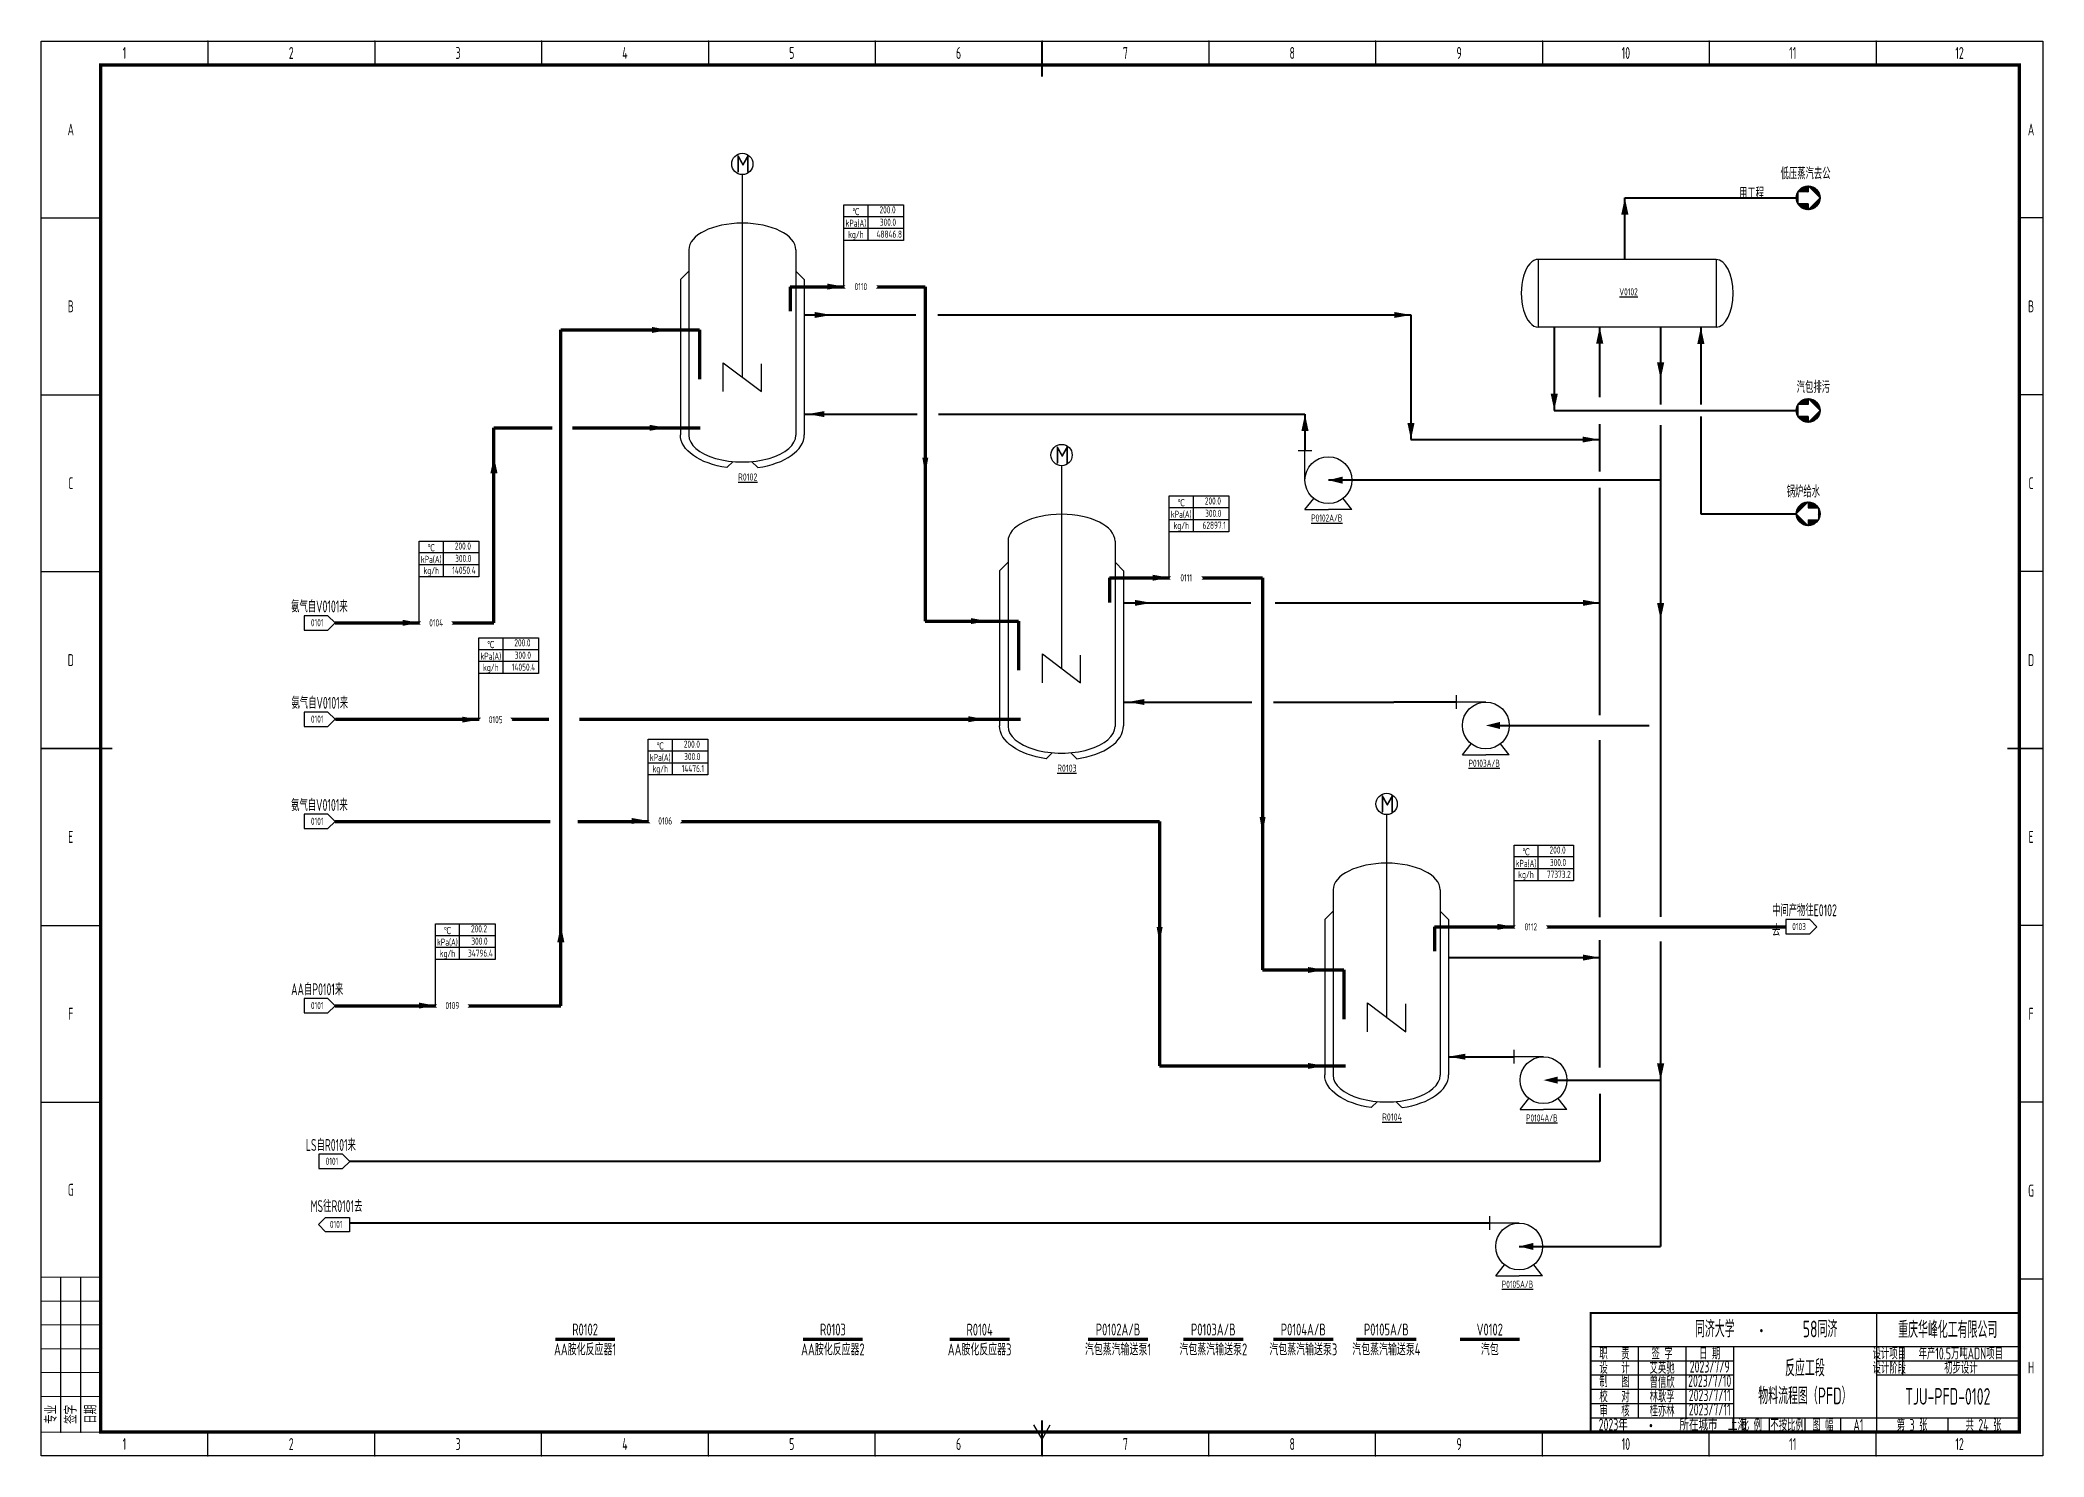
# Model space of a CAD drawing. Header units: millimetres. Extents: x 442 to 10185, y 1370 to 5122.
# Drawn here: x 2052 to 2894, y 3772 to 4367 of the extents above; entities that cross this region are included whole.
import ezdxf

# ---------------------------------------------------------------- set-up
doc = ezdxf.new("R2010")
doc.units = ezdxf.units.MM
doc.set_wipeout_variables(frame=1)
for name, color, linetype, lineweight in [('01-主物流线-粗实线', 132, 'Continuous', 80), ('01-文本 @ 1', 7, 'Continuous', 25), ('02-次要物流线-中粗线', 30, 'Continuous', 40), ('03-主物流线', 132, 'Continuous', 80), ('03-设备外轮廓线-细实线', 7, 'Continuous', 25), ('04-设备内部件-细实线', 181, 'Continuous', 25), ('05-图框与标题栏', 7, 'Continuous', 25), ('06-箭头', 7, 'Continuous', 25), ('07-箭头', 7, 'Continuous', 25), ('08-进出物流标志', 7, 'Continuous', 25), ('09-文本', 7, 'Continuous', 25), ('10-流股代号', 21, 'Continuous', 25), ('12-设备位号线', 7, 'Continuous', 80), ('15-物流表及物流信息标识', 7, 'Continuous', 25), ('17-文字（修改）', 7, 'Continuous', 15)]:
    doc.layers.add(name, color=color, linetype=linetype, lineweight=lineweight)
doc.layers.add('TITLE', color=7, linetype='Continuous')
doc.styles.add('3-gbcbig', font='gbenor.shx', dxfattribs={"width": 0.7, "height": 3, "bigfont": 'gbcbig.shx'})
doc.styles.add('5-gbcbig', font='gbenor.shx', dxfattribs={"width": 0.7, "height": 5, "bigfont": 'gbcbig.shx'})
doc.styles.add('5号字', font='gbenor.shx', dxfattribs={"height": 5, "bigfont": 'gbcbig.shx'})
doc.styles.add('7-gbcbig', font='gbenor.shx', dxfattribs={"width": 0.7, "height": 7, "bigfont": 'gbcbig.shx'})
doc.styles.add('EQ55', font='gbenor.shx', dxfattribs={"width": 0.75, "height": 5, "bigfont": 'gbcbig.shx'})
doc.styles.get("Standard").update_dxf_attribs({"font": 'arial.ttf'})
doc.styles.add('工程字', font='gbenor.shx', dxfattribs={"bigfont": 'gbcbig.shx'})

msp = doc.modelspace()

# ---------------------------------------------------------------- texts
at = {"style": '5号字'}
for p in [(2344.42, 4311.11), (2478.52, 4188.87), (2615.09, 4042.41)]:
    msp.add_text('M', height=7.29, dxfattribs=at).set_placement(p)
at = {"insert": (2719.44, 4261.04), "char_height": 3, "attachment_point": 5, "style": '3-gbcbig'}
msp.add_mtext_dynamic_manual_height_columns('{\\LV0102}', width=12.7249, gutter_width=35, heights=[12.14], dxfattribs=at)
at = {"layer": '01-文本 @ 1', "char_height": 3, "attachment_point": 5, "style": 'EQ55'}
for s, insert in [('{\\LR0102}', (2349.41, 4183.32)), ('{\\LR0103}', (2483.51, 4061.09)), ('{\\LR0104}', (2620.08, 3914.63))]:
    msp.add_mtext_dynamic_manual_height_columns(s, width=28.0799, gutter_width=25, heights=[2.5], dxfattribs=dict(at, insert=insert))
at = {"layer": '05-图框与标题栏', "attachment_point": 5}
for s, width, gutter_width, heights, insert, char_height, style in [('1', 70.0833, 25, [0], (2087.58, 4361.34), 5, '5-gbcbig'), ('2', 70.0833, 12.5, [0], (2157.66, 4361.34), 5, '5-gbcbig'), ('3', 70.0833, 25, [0], (2227.75, 4361.34), 5, '5-gbcbig'), ('4', 70.0833, 25, [0], (2297.83, 4361.34), 5, '5-gbcbig'), ('5', 70.0833, 25, [0], (2367.91, 4361.34), 5, '5-gbcbig'), ('6', 70.0833, 25, [0], (2438, 4361.34), 5, '5-gbcbig'), ('7', 70.0833, 25, [0], (2508.08, 4361.34), 5, '5-gbcbig'), ('8', 70.0833, 25, [0], (2578.16, 4361.34), 5, '5-gbcbig'), ('9', 70.0833, 25, [0], (2648.25, 4361.34), 5, '5-gbcbig'), ('10', 70.0833, 25, [0], (2718.33, 4361.34), 5, '5-gbcbig'), ('11', 70.0833, 25, [0], (2788.41, 4361.34), 5, '5-gbcbig'), ('12', 70.0833, 25, [0], (2858.5, 4361.34), 5, '5-gbcbig'), ('A', 25, 25, [0], (2065.04, 4329.22), 5, '5-gbcbig'), ('A', 10, 25, [0], (2888.54, 4329.22), 5, '5-gbcbig'), ('B', 25, 25, [0], (2065.04, 4254.97), 5, '5-gbcbig'), ('B', 10, 25, [0], (2888.54, 4254.97), 5, '5-gbcbig'), ('C', 25, 25, [0], (2065.04, 4180.72), 5, '5-gbcbig'), ('C', 10, 25, [0], (2888.54, 4180.72), 5, '5-gbcbig'), ('D', 25, 25, [0], (2065.04, 4106.47), 5, '5-gbcbig'), ('D', 10, 25, [0], (2888.54, 4106.47), 5, '5-gbcbig'), ('E', 25, 25, [0], (2065.04, 4032.22), 5, '5-gbcbig'), ('E', 10, 25, [0], (2888.54, 4032.22), 5, '5-gbcbig'), ('F', 25, 25, [0], (2065.04, 3957.97), 5, '5-gbcbig'), ('F', 10, 25, [0], (2888.54, 3957.97), 5, '5-gbcbig'), ('G', 25, 25, [0], (2065.04, 3884.09), 5, '5-gbcbig'), ('G', 10, 25, [0], (2888.54, 3883.72), 5, '5-gbcbig'), ('重庆华峰化工有限公司', 60, 25, [0], (2853.54, 3825.34), 7, '7-gbcbig'), ('职   责', 20, 25, [0], (2713.54, 3815.34), 5, '5-gbcbig'), ('签 字', 20, 25, [0], (2733.54, 3815.34), 5, '5-gbcbig'), ('日 期', 20, 25, [0], (2753.54, 3815.34), 5, '5-gbcbig'), ('设计项目', 15, 25, [0], (2828.98, 3815.34), 5, '5-gbcbig'), ('制   图', 20, 25, [0], (2713.54, 3803.71), 5, '5-gbcbig'), ('设   计', 20, 25, [0], (2713.54, 3809.34), 5, '5-gbcbig'), ('艾英驰', 20, 25, [0], (2733.54, 3809.34), 5, '5-gbcbig'), ('曾信欣', 20, 25, [0], (2733.54, 3803.34), 5, '5-gbcbig'), ('2023/7/10', 20, 25, [0], (2753.54, 3803.84), 5, '5-gbcbig'), ('2023/7/9', 20, 25, [0], (2753.54, 3809.84), 5, '5-gbcbig'), ('设计阶段', 15, 25, [0], (2828.98, 3809.34), 5, '5-gbcbig'), ('H', 10, 25, [0], (2888.54, 3809.47), 5, '5-gbcbig'), ('校   对', 20, 25, [0], (2713.54, 3797.34), 5, '5-gbcbig'), ('林耿孚', 20, 25, [0], (2733.54, 3797.34), 5, '5-gbcbig'), ('2023/7/11', 20, 25, [0], (2753.54, 3797.84), 5, '5-gbcbig'), ('TJU-PFD-0102', 60, 25, [12.52], (2853.54, 3797.34), 7, '7-gbcbig'), ('审   核', 20, 25, [0], (2713.54, 3791.34), 5, '5-gbcbig'), ('桂亦林', 20, 25, [0], (2733.54, 3791.34), 5, '5-gbcbig'), ('2023/7/11', 20, 25, [0], (2753.54, 3791.84), 5, '5-gbcbig'), ('比 例', 15, 25, [0], (2771.04, 3785.34), 5, '5-gbcbig'), ('不按比例', 15, 25, [0], (2786.04, 3785.34), 5, '5-gbcbig'), ('图 幅', 15, 25, [0], (2801.04, 3785.34), 5, '5-gbcbig'), ('第 3 张', 30, 25, [0], (2838.54, 3785.34), 5, '5-gbcbig'), ('共 24 张', 30, 25, [0], (2868.54, 3785.34), 5, '5-gbcbig'), ('1', 70.0833, 25, [0], (2087.58, 3777.34), 5, '5-gbcbig'), ('2', 70.0833, 25, [0], (2157.66, 3777.34), 5, '5-gbcbig'), ('3', 70.0833, 25, [0], (2227.75, 3777.34), 5, '5-gbcbig'), ('4', 70.0833, 25, [0], (2297.83, 3777.34), 5, '5-gbcbig'), ('5', 70.0833, 25, [0], (2367.91, 3777.34), 5, '5-gbcbig'), ('6', 70.0833, 25, [0], (2438, 3777.34), 5, '5-gbcbig'), ('7', 70.0833, 25, [0], (2508.08, 3777.34), 5, '5-gbcbig'), ('8', 70.0833, 25, [0], (2578.16, 3777.34), 5, '5-gbcbig'), ('9', 70.0833, 25, [0], (2648.25, 3777.34), 5, '5-gbcbig'), ('10', 70.0833, 25, [0], (2718.33, 3777.34), 5, '5-gbcbig'), ('11', 70.0833, 25, [0], (2788.41, 3777.34), 5, '5-gbcbig'), ('A1', 14.9167, 25, [0], (2816, 3785.34), 5, '5-gbcbig'), ('12', 70.0833, 25, [0], (2858.5, 3777.34), 5, '5-gbcbig')]:
    msp.add_mtext_dynamic_manual_height_columns(s, width=width, gutter_width=gutter_width, heights=heights, dxfattribs=dict(at, insert=insert, char_height=char_height, style=style))
at = {"layer": '05-图框与标题栏'}
for s, insert, char_height, width, attachment_point, style in [('\\pi5.78018;同济大学             ', (2741.57, 3825.62), 7, 32.2593, 4, '7-gbcbig'), ('58同济          ', (2799.91, 3825.62), 7, 32.2593, 5, '7-gbcbig'), (' 2023{\\W0.8;年          所在城市  上海}', (2705.01, 3785.5), 5, 67.5295, 4, '5-gbcbig'), ('{\\fFangSong|b0|i0|c134|p49;\\W0.8;·}', (2726.11, 3787.48), 5, 18.9039, 1, '5-gbcbig')]:
    msp.add_mtext(s, dxfattribs=dict(at, insert=insert, char_height=char_height, width=width, attachment_point=attachment_point, style=style))
at = {"layer": '05-图框与标题栏', "insert": (2772.53, 3827.35), "char_height": 5, "width": 31.5065, "attachment_point": 1}
msp.add_mtext('{\\fFangSong|b0|i0|c134|p49;\\W0.8;·}', dxfattribs=at)
at = {"layer": '05-图框与标题栏', "char_height": 5, "attachment_point": 5, "rotation": 90, "style": '工程字'}
for s, insert in [('专业', (2056.7, 3789.84)), ('签字', (2065.04, 3789.84)), ('日期', (2073.37, 3789.84))]:
    msp.add_mtext_dynamic_manual_height_columns(s, width=8.3333, gutter_width=25, heights=[0], dxfattribs=dict(at, insert=insert))
at = {"layer": '09-文本'}
for s, width, gutter_width, heights, insert, char_height, attachment_point, style in [('\\pi17.45588;低压蒸汽去公用工程', 40, 12.5, [0], (2765.84, 4313.29), 5, 1, '5-gbcbig'), ('汽包排污', 40, 12.5, [0], (2790.1, 4223.6), 5, 1, '5-gbcbig'), ('锅炉给水', 40, 12.5, [0], (2799.88, 4179.73), 5, 3, '5-gbcbig'), ('{\\LP0102A/B}', 20, 12.5, [0], (2592.69, 4166.1), 3, 5, '3-gbcbig'), ('\\pi34.37595;氨气自V0101来', 56.5083, 35, [11.23], (2123.23, 4131.5), 5, 1, '5-gbcbig'), ('0101', 40, 12.5, [0], (2168.56, 4122.15), 3, 5, '3-gbcbig'), ('\\pi34.37595;氨气自V0101来', 56.5083, 35, [11.23], (2123.39, 4091.04), 5, 1, '5-gbcbig'), ('0101', 40, 12.5, [0], (2168.56, 4081.69), 3, 5, '3-gbcbig'), ('{\\LP0103A/B}', 20, 12.5, [0], (2658.81, 4063.13), 3, 5, '3-gbcbig'), ('\\pi34.37595;氨气自V0101来', 56.5083, 35, [11.23], (2123.23, 4048.13), 5, 1, '5-gbcbig'), ('0101', 40, 12.5, [0], (2168.56, 4038.77), 3, 5, '3-gbcbig'), ('中间产物往E0102去', 27.3168, 35, [11.23], (2779.72, 4003.93), 5, 1, '5-gbcbig'), ('0103', 40, 12.5, [0], (2791.07, 3994.58), 3, 5, '3-gbcbig'), ('\\pi34.37595;AA自P0101来', 56.5083, 35, [11.23], (2123.23, 3970.77), 5, 1, '5-gbcbig'), ('0101', 40, 12.5, [0], (2168.56, 3961.41), 3, 5, '3-gbcbig'), ('{\\LP0104A/B}', 20, 12.5, [0], (2683.02, 3914.22), 3, 5, '3-gbcbig'), ('\\pi34.37595;LS自R0101来', 56.5083, 35, [11.23], (2129.41, 3905.39), 5, 1, '5-gbcbig'), ('0101', 40, 12.5, [0], (2174.75, 3896.04), 3, 5, '3-gbcbig'), ('MS往R0101去', 40, 12.5, [0], (2165.76, 3877.24), 5, 4, '5-gbcbig'), ('0101', 40, 12.5, [0], (2176.53, 3869.55), 3, 5, '3-gbcbig'), ('{\\LP0105A/B}', 20, 12.5, [0], (2672.8, 3844.4), 3, 5, '3-gbcbig'), ('{\\W0.75;R0102}\\P{\\A1;\\W0.75;AA胺化反应器1}', 59.0038, 12.5, [0], (2281.1, 3821.22), 5, 5, '5-gbcbig'), ('{\\W0.75;R0103}\\P{\\A1;\\W0.75;AA胺化反应器2}', 59.0038, 12.5, [0], (2385.2, 3821.22), 5, 5, '5-gbcbig'), ('{\\W0.75;R0104}\\P{\\A1;\\W0.75;AA胺化反应器3}', 59.0038, 12.5, [0], (2446.83, 3821.18), 5, 5, '5-gbcbig'), ('{\\W0.75;P0102A/B}\\P{\\A1;\\W0.75;汽包蒸汽输送泵1}', 59.0038, 12.5, [0], (2504.99, 3821.22), 5, 5, '5-gbcbig'), ('{\\W0.75;P0103A/B}\\P{\\A1;\\W0.75;汽包蒸汽输送泵2}', 59.0038, 12.5, [0], (2545.01, 3821.22), 5, 5, '5-gbcbig'), ('{\\W0.75;P0104A/B}\\P{\\A1;\\W0.75;汽包蒸汽输送泵3}', 59.0038, 12.5, [0], (2582.82, 3821.22), 5, 5, '5-gbcbig'), ('{\\W0.75;P0105A/B}\\P{\\A1;\\W0.75;汽包蒸汽输送泵4}', 59.0038, 12.5, [0], (2617.7, 3821.22), 5, 5, '5-gbcbig'), ('{\\W0.75;V0102}\\P{\\A1;\\W0.75;汽包}', 59.0038, 12.5, [0], (2661.14, 3821.23), 5, 5, '5-gbcbig'), ('反应工段\\P物料流程图（PFD）', 60, 12.5, [0], (2793.54, 3803.34), 7, 5, '7-gbcbig'), ('年产10.5万吨ADN项目', 49.0599, 35, [0], (2859.01, 3815.34), 5, 5, '5-gbcbig'), ('初步设计', 48.9999, 12.5, [0], (2859.04, 3809.34), 5, 5, '5-gbcbig')]:
    msp.add_mtext_dynamic_manual_height_columns(s, width=width, gutter_width=gutter_width, heights=heights, dxfattribs=dict(at, insert=insert, char_height=char_height, attachment_point=attachment_point, style=style))
at = {"layer": '15-物流表及物流信息标识', "char_height": 3, "style": '3-gbcbig'}
for s, width, insert, attachment_point in [('℃', 10, (2394.86, 4294.73), 5), ('kPa(A)', 10, (2394.86, 4289.73), 5), ('kg/h', 10, (2394.86, 4284.73), 5), ('\\pi3.65;48846.8', 15, (2399.86, 4286.78), 1), ('kPa(A)', 10, (2531.53, 4167.51), 5), ('℃', 10, (2531.53, 4172.51), 5), ('kg/h', 10, (2531.53, 4162.51), 5), ('\\pi3.94458;62897.1', 15, (2536.53, 4164.56), 1), ('kPa(A)', 10, (2216.46, 4148.59), 5), ('℃', 10, (2216.46, 4153.59), 5), ('kg/h', 10, (2216.46, 4143.59), 5), ('\\pi3.825;14050.4', 15, (2221.46, 4145.64), 1), ('kPa(A)', 10, (2241.48, 4107.95), 5), ('℃', 10, (2241.48, 4112.95), 5), ('kg/h', 10, (2241.48, 4102.95), 5), ('\\pi3.825;14050.4', 15, (2246.48, 4105.01), 1), ('kPa(A)', 10, (2312.66, 4065.4), 5), ('℃', 10, (2312.66, 4070.4), 5), ('kg/h', 10, (2312.66, 4060.4), 5), ('\\pi4;14476.1', 15, (2317.66, 4062.45), 1), ('℃', 10, (2676.35, 4025.96), 5), ('kPa(A)', 10, (2676.35, 4020.96), 5), ('kg/h', 10, (2676.35, 4015.96), 5), ('\\pi3.77245;77373.2', 15, (2681.35, 4018.01), 1), ('℃', 10, (2223.26, 3992.89), 5), ('kPa(A)', 10, (2223.26, 3987.89), 5), ('kg/h', 10, (2223.26, 3982.89), 5), ('\\pi3.64694;34796.4', 15, (2228.26, 3984.94), 1)]:
    msp.add_mtext_dynamic_manual_height_columns(s, width=width, gutter_width=25, heights=[0], dxfattribs=dict(at, insert=insert, attachment_point=attachment_point))
at = {"layer": '17-文字（修改）', "char_height": 3, "attachment_point": 1, "style": '3-gbcbig'}
for s, insert in [('200.0', (2404.77, 4296.98)), ('\\pi5.04931;300.0', (2399.86, 4291.78)), ('200.0', (2541.44, 4174.76)), ('\\pi5.04931;300.0', (2536.53, 4169.56)), ('200.0', (2226.37, 4155.84)), ('\\pi5.04931;300.0', (2221.46, 4150.64)), ('200.0', (2251.38, 4115.21)), ('\\pi5.04931;300.0', (2246.48, 4110.01)), ('200.0', (2322.57, 4072.65)), ('\\pi5.04931;300.0', (2317.66, 4067.45)), ('200.0', (2686.25, 4028.22)), ('\\pi5.04931;300.0', (2681.35, 4023.01)), ('200.2', (2233.17, 3995.14)), ('\\pi5.04931;300.0', (2228.26, 3989.94))]:
    msp.add_mtext_dynamic_manual_height_columns(s, width=15, gutter_width=25, heights=[0], dxfattribs=dict(at, insert=insert))

# ---------------------------------------------------------------- blocks, each defined once
blk = doc.blocks.new('箭头')
at = {"layer": '07-箭头'}
blk.add_lwpolyline([(0, 0, 0, 2.5, 0), (-7, 0, 2.5, 2.5, 0)], format="xyseb", dxfattribs=at)
blk = doc.blocks.new('Grail-箭头右')
at = {"layer": '06-箭头'}
blk.add_lwpolyline([(0, 0, 0, 3, 0), (-6, 0, 3, 3, 0)], format="xyseb", dxfattribs=at)

# ---------------------------------------------------------------- hatches: boundary and pattern name
at = {"layer": '08-进出物流标志'}
h = msp.add_hatch(dxfattribs=at)
h.set_pattern_fill('ANSI31', color=256, scale=0.1)
h.set_pattern_definition([(45, (184.17034, 1541.53445), (-0.224506403, 0.224506403), [])])
h.paths.add_polyline_path([(2794.88, 4303.02), (2794.88, 4305.52, 0.267949), (2790.55, 4303.02)])
h.paths.add_polyline_path([(2789.88, 4300.52, 0.131652), (2790.55, 4298.02), (2790.55, 4300.52), (2790.55, 4303.02, 0.131652)])
h.paths.add_polyline_path([(2794.88, 4295.52), (2794.88, 4298.02), (2790.55, 4298.02, 0.267949)])
h.paths.add_polyline_path([(2799.88, 4300.52), (2794.88, 4295.52, 0.414214)])
h.paths.add_polyline_path([(2799.88, 4300.52, 0.414214), (2794.88, 4305.52)])
h = msp.add_hatch(dxfattribs=at)
h.set_pattern_fill('ANSI31', color=256, scale=0.1)
h.set_pattern_definition([(45, (184.17034, 1452.28357), (-0.224506403, 0.224506403), [])])
h.paths.add_polyline_path([(2794.88, 4213.77), (2794.88, 4216.27, 0.267949), (2790.55, 4213.77)])
h.paths.add_polyline_path([(2789.88, 4211.27, 0.131652), (2790.55, 4208.77), (2790.55, 4211.27), (2790.55, 4213.77, 0.131652)])
h.paths.add_polyline_path([(2794.88, 4206.27), (2794.88, 4208.77), (2790.55, 4208.77, 0.267949)])
h.paths.add_polyline_path([(2799.88, 4211.27), (2794.88, 4206.27, 0.414214)])
h.paths.add_polyline_path([(2799.88, 4211.27, 0.414214), (2794.88, 4216.27)])
h = msp.add_hatch(dxfattribs=at)
h.set_pattern_fill('ANSI31', color=256, scale=0.1)
h.set_pattern_definition([(45, (184.17034, 1408.90076), (-0.224506403, 0.224506403), [])])
h.paths.add_polyline_path([(2794.88, 4170.39), (2794.88, 4172.89, -0.267949), (2799.21, 4170.39)])
h.paths.add_polyline_path([(2799.88, 4167.89, -0.131652), (2799.21, 4165.39), (2799.21, 4167.89), (2799.21, 4170.39, -0.131652)])
h.paths.add_polyline_path([(2794.88, 4162.89), (2794.88, 4165.39), (2799.21, 4165.39, -0.267949)])
h.paths.add_polyline_path([(2789.88, 4167.89), (2794.88, 4162.89, -0.414214)])
h.paths.add_polyline_path([(2789.88, 4167.89, -0.414214), (2794.88, 4172.89)])

# ---------------------------------------------------------------- linework, layer by layer
for p, q in [((2794.88, 4305.52), (2799.88, 4300.52)), ((2794.88, 4305.52), (2794.88, 4303.02)), ((2794.88, 4216.27), (2799.88, 4211.27)), ((2794.88, 4216.27), (2794.88, 4213.77)), ((2794.88, 4172.89), (2789.88, 4167.89)), ((2794.88, 4172.89), (2794.88, 4170.39)), ((2173.04, 4125.09), (2163.04, 4125.09)), ((2163.04, 4125.09), (2163.04, 4119.09)), ((2176.04, 4122.09), (2173.04, 4125.09)), ((2163.04, 4119.09), (2173.04, 4119.09)), ((2173.04, 4119.09), (2176.04, 4122.09)), ((2173.04, 4084.63), (2163.04, 4084.63)), ((2163.04, 4084.63), (2163.04, 4078.63)), ((2176.04, 4081.63), (2173.04, 4084.63)), ((2163.04, 4078.63), (2173.04, 4078.63)), ((2173.04, 4078.63), (2176.04, 4081.63)), ((2173.04, 4041.72), (2163.04, 4041.72)), ((2163.04, 4041.72), (2163.04, 4035.72)), ((2176.04, 4038.72), (2173.04, 4041.72)), ((2163.04, 4035.72), (2173.04, 4035.72)), ((2173.04, 4035.72), (2176.04, 4038.72)), ((2795.55, 3997.53), (2785.55, 3997.53)), ((2785.55, 3997.53), (2785.55, 3991.53)), ((2785.55, 3991.53), (2795.55, 3991.53)), ((2798.55, 3994.53), (2795.55, 3997.53)), ((2795.55, 3991.53), (2798.55, 3994.53)), ((2173.04, 3964.36), (2163.04, 3964.36)), ((2163.04, 3964.36), (2163.04, 3958.36)), ((2163.04, 3958.36), (2173.04, 3958.36)), ((2176.04, 3961.36), (2173.04, 3964.36)), ((2173.04, 3958.36), (2176.04, 3961.36)), ((2179.22, 3898.98), (2169.22, 3898.98)), ((2169.22, 3898.98), (2169.22, 3892.98)), ((2182.22, 3895.98), (2179.22, 3898.98)), ((2169.22, 3892.98), (2179.22, 3892.98)), ((2179.22, 3892.98), (2182.22, 3895.98)), ((2169.06, 3869.49), (2172.06, 3872.49)), ((2172.06, 3872.49), (2182.06, 3872.49)), ((2182.06, 3872.49), (2182.06, 3866.49)), ((2172.06, 3866.49), (2169.06, 3869.49)), ((2182.06, 3866.49), (2172.06, 3866.49))]:
    msp.add_line(p, q)
for points in [[(2583.52, 4209.67, 0, 3, 0), (2583.52, 4202.67, 3, 3, 0)], [(2242.81, 4191.87, 0, 3, 0), (2242.81, 4184.87, 3, 3, 0)], [(2270.91, 3994.93, 0, 3, 0), (2270.91, 3987.93, 3, 3, 0)]]:
    msp.add_lwpolyline(points, format="xyseb")
for centre in [(2347.15, 4314.75), (2481.25, 4192.52), (2617.82, 4046.06)]:
    msp.add_circle(centre, 4.48)
at = {"layer": '01-主物流线-粗实线'}
for p, q in [((2367.24, 4263.22), (2424.02, 4263.22)), ((2367.24, 4263.22), (2367.24, 4252.91)), ((2424.02, 4263.22), (2424.02, 4122.83)), ((2270.91, 3961.36), (2270.91, 4245.06)), ((2270.91, 4245.06), (2329.09, 4245.06)), ((2329.09, 4245.06), (2329.09, 4224.41)), ((2242.81, 4122.09), (2242.81, 4203.97)), ((2242.81, 4203.97), (2267.31, 4203.97)), ((2275.85, 4203.97), (2329.42, 4203.97)), ((2501.33, 4140.99), (2565.71, 4140.99)), ((2501.33, 4140.99), (2501.33, 4130.67)), ((2565.71, 4140.99), (2565.71, 3976.37)), ((2176.11, 4122.09), (2242.81, 4122.09)), ((2424.02, 4122.83), (2463.19, 4122.83)), ((2463.19, 4122.83), (2463.19, 4102.18)), ((2176.27, 4081.63), (2265.92, 4081.63)), ((2278.78, 4081.63), (2464.04, 4081.63)), ((2176.11, 4038.72), (2266.44, 4038.72)), ((2278.08, 4038.72), (2522.45, 4038.72)), ((2522.45, 4038.72), (2522.45, 3936.08)), ((2637.91, 3994.53), (2785.55, 3994.53)), ((2637.91, 3994.53), (2637.91, 3984.21)), ((2565.71, 3976.37), (2599.77, 3976.37)), ((2599.77, 3976.37), (2599.77, 3955.71)), ((2176.04, 3961.36), (2270.91, 3961.36)), ((2522.45, 3936.08), (2600.52, 3936.08))]:
    msp.add_line(p, q, dxfattribs=at)
at = {"layer": '02-次要物流线-中粗线'}
for p, q in [((2717.89, 4274.69), (2717.89, 4300.52)), ((2717.89, 4300.52), (2789.88, 4300.52)), ((2373.17, 4251.35), (2420.09, 4251.35)), ((2429.34, 4251.35), (2628.04, 4251.35)), ((2628.05, 4251.35), (2628.04, 4199.05)), ((2688.24, 4246.22), (2688.24, 4211.27)), ((2707.33, 4216.9), (2707.33, 4246.22)), ((2732.92, 4246.22), (2732.92, 4213.77)), ((2749.83, 4246.22), (2749.83, 4213.77)), ((2373.17, 4209.73), (2420.55, 4209.73)), ((2429.59, 4209.73), (2583.52, 4209.73)), ((2583.52, 4209.73), (2583.52, 4194.47)), ((2688.24, 4211.27), (2789.88, 4211.27)), ((2707.33, 4185.7), (2707.33, 4205.55)), ((2732.92, 4205.1), (2732.92, 4079.02)), ((2749.83, 4208.77), (2749.83, 4167.89)), ((2628.04, 4199.05), (2707.33, 4199.05)), ((2732.92, 4181.99), (2593.36, 4181.99)), ((2707.33, 4083.29), (2707.33, 4178.75)), ((2749.83, 4167.89), (2789.88, 4167.89)), ((2570.96, 4130.48), (2707.33, 4130.48)), ((2507.27, 4088.86), (2561.21, 4088.86)), ((2570.25, 4088.86), (2620.91, 4088.86)), ((2646.99, 4088.86), (2620.91, 4088.86)), ((2665.47, 4079.02), (2728.04, 4079.02)), ((2732.92, 4079.02), (2732.92, 3998.73)), ((2707.33, 3998.6), (2707.33, 4072.87)), ((2707.33, 3935.39), (2707.33, 3988.81)), ((2732.92, 3988.32), (2732.92, 3860.29)), ((2643.84, 3981.57), (2707.33, 3981.57)), ((2643.84, 3939.95), (2671.21, 3939.95)), ((2689.69, 3930.11), (2732.92, 3930.11)), ((2707.33, 3924.38), (2707.33, 3895.98)), ((2707.33, 3895.98), (2182.22, 3895.98)), ((2660.99, 3870.13), (2182.22, 3870.13)), ((2673.47, 3860.29), (2732.92, 3860.29))]:
    msp.add_line(p, q, dxfattribs=at)
at = {"layer": '03-设备外轮廓线-细实线'}
for p, q in [((2324.67, 4278.65), (2324.67, 4200.87)), ((2369.63, 4278.65), (2369.63, 4200.87)), ((2324.67, 4269.76), (2321.14, 4266.23)), ((2369.63, 4269.76), (2373.17, 4266.23)), ((2756.26, 4274.69), (2681.51, 4274.69)), ((2321.14, 4266.23), (2321.14, 4201.04)), ((2373.17, 4266.23), (2373.17, 4201.04)), ((2756.26, 4246.22), (2681.51, 4246.22)), ((2580.64, 4194.47), (2586.4, 4194.47)), ((2583.52, 4181.99), (2583.52, 4194.47)), ((2340.7, 4187.27), (2343.24, 4189.81)), ((2353.6, 4187.27), (2351.07, 4189.81)), ((2583.52, 4169.69), (2587.21, 4174.3)), ((2583.52, 4169.69), (2593.36, 4169.69)), ((2603.2, 4169.69), (2593.36, 4169.69)), ((2603.2, 4169.69), (2599.5, 4174.3)), ((2458.77, 4156.42), (2458.77, 4078.64)), ((2503.73, 4156.42), (2503.73, 4078.64)), ((2458.77, 4147.53), (2455.23, 4144)), ((2455.23, 4144), (2455.23, 4078.81)), ((2503.73, 4147.53), (2507.27, 4144)), ((2507.27, 4144), (2507.27, 4078.81)), ((2646.99, 4091.74), (2646.99, 4085.98)), ((2659.47, 4088.86), (2646.99, 4088.86)), ((2474.8, 4065.04), (2477.34, 4067.58)), ((2487.7, 4065.04), (2485.16, 4067.58)), ((2649.63, 4066.72), (2653.33, 4071.33)), ((2649.63, 4066.72), (2659.47, 4066.72)), ((2669.32, 4066.72), (2659.47, 4066.72)), ((2669.32, 4066.72), (2665.62, 4071.33)), ((2595.35, 4009.96), (2595.35, 3932.18)), ((2640.3, 4009.96), (2640.3, 3932.18)), ((2595.35, 4001.07), (2591.81, 3997.54)), ((2640.3, 4001.07), (2643.84, 3997.54)), ((2591.81, 3997.54), (2591.81, 3932.35)), ((2643.84, 3997.54), (2643.84, 3932.35)), ((2671.21, 3942.83), (2671.21, 3937.07)), ((2683.69, 3939.95), (2671.21, 3939.95)), ((2611.37, 3918.58), (2613.91, 3921.11)), ((2624.27, 3918.58), (2621.74, 3921.11)), ((2673.85, 3917.81), (2677.54, 3922.43)), ((2673.85, 3917.81), (2683.69, 3917.81)), ((2693.53, 3917.81), (2683.69, 3917.81)), ((2693.53, 3917.81), (2689.84, 3922.43)), ((2660.99, 3873.01), (2660.99, 3867.25)), ((2673.47, 3870.13), (2660.99, 3870.13)), ((2663.63, 3847.99), (2667.32, 3852.61)), ((2663.63, 3847.99), (2673.47, 3847.99)), ((2683.31, 3847.99), (2673.47, 3847.99)), ((2683.31, 3847.99), (2679.62, 3852.61))]:
    msp.add_line(p, q, dxfattribs=at)
for centre in [(2593.36, 4181.99), (2659.47, 4079.02), (2683.69, 3930.11), (2673.47, 3860.29)]:
    msp.add_circle(centre, 9.84, dxfattribs=at)
for centre, major_axis, ratio, start_param, end_param in [((2347.15, 4278.65), (-22.48, 0), 0.5, 3.141593, 6.283185), ((2681.51, 4260.46), (0, 14.24), 0.5, 0, 3.141593), ((2756.26, 4260.46), (0, 14.24), 0.5, 3.141593, 6.283185), ((2347.15, 4200.87), (-22.48, 0), 0.5, 0, 3.141593), ((2347.15, 4200.87), (26.02, 0.17), 0.540912, 4.959467, 6.283185), ((2481.25, 4156.42), (-22.48, 0), 0.5, 3.141593, 6.283185), ((2481.25, 4078.64), (-22.48, 0), 0.5, 0, 3.141593), ((2481.25, 4078.64), (26.02, 0.17), 0.540912, 4.959467, 6.283185), ((2617.82, 4009.96), (-22.48, 0), 0.5, 3.141593, 6.283185), ((2617.82, 3932.18), (-22.48, 0), 0.5, 0, 3.141593), ((2617.82, 3932.18), (26.02, 0.17), 0.540912, 4.959467, 6.283185)]:
    msp.add_ellipse(centre, major_axis=major_axis, ratio=ratio, start_param=start_param, end_param=end_param, dxfattribs=at)
at = {"layer": '03-设备外轮廓线-细实线', "extrusion": (0, 0, -1)}
for centre in [(2347.15, 4200.87), (2481.25, 4078.64), (2617.82, 3932.18)]:
    msp.add_ellipse(centre, major_axis=(-26.02, 0.17), ratio=0.540912, start_param=4.959467, end_param=6.283185, dxfattribs=at)
at = {"layer": '04-设备内部件-细实线'}
for p, q in [((2347.15, 4310.27), (2347.15, 4225.21)), ((2681.51, 4274.69), (2681.51, 4246.22)), ((2756.26, 4274.69), (2756.26, 4246.22)), ((2339.15, 4219.15), (2339.15, 4231.27)), ((2339.15, 4231.27), (2355.16, 4219.15)), ((2355.16, 4219.15), (2355.16, 4230.78)), ((2481.25, 4188.04), (2481.25, 4102.98)), ((2473.25, 4096.92), (2473.25, 4109.04)), ((2473.25, 4109.04), (2489.26, 4096.92)), ((2489.26, 4096.92), (2489.26, 4108.55)), ((2617.82, 4041.57), (2617.82, 3956.52)), ((2609.82, 3950.46), (2609.82, 3962.58)), ((2609.82, 3962.58), (2625.83, 3950.46)), ((2625.83, 3950.46), (2625.83, 3962.09))]:
    msp.add_line(p, q, dxfattribs=at)
at = {"layer": '05-图框与标题栏'}
for p, q in [((2122.62, 4366.34), (2122.62, 4356.34)), ((2192.7, 4366.34), (2192.7, 4356.34)), ((2262.79, 4366.34), (2262.79, 4356.34)), ((2332.87, 4366.34), (2332.87, 4356.34)), ((2402.95, 4366.34), (2402.95, 4356.34)), ((2543.12, 4366.34), (2543.12, 4356.34)), ((2613.2, 4366.34), (2613.2, 4356.34)), ((2683.29, 4366.34), (2683.29, 4356.34)), ((2753.37, 4366.34), (2753.37, 4356.34)), ((2823.45, 4366.34), (2823.45, 4356.34)), ((2052.54, 4292.09), (2077.54, 4292.09)), ((2893.54, 4292.09), (2883.54, 4292.09)), ((2052.54, 4217.84), (2077.54, 4217.84)), ((2893.54, 4217.84), (2883.54, 4217.84)), ((2052.54, 4143.59), (2077.54, 4143.59)), ((2893.54, 4143.59), (2883.54, 4143.59)), ((2052.54, 3995.09), (2077.54, 3995.09)), ((2893.54, 3995.09), (2883.54, 3995.09)), ((2052.54, 3920.84), (2077.54, 3920.84)), ((2893.54, 3920.84), (2883.54, 3920.84)), ((2060.87, 3782.34), (2060.87, 3847.34)), ((2069.2, 3782.34), (2069.2, 3847.34)), ((2893.54, 3846.59), (2883.54, 3846.59)), ((2823.54, 3832.34), (2823.54, 3782.34)), ((2703.54, 3818.34), (2883.54, 3818.34)), ((2723.54, 3818.34), (2723.54, 3788.34)), ((2743.54, 3818.34), (2743.54, 3788.34)), ((2763.54, 3818.34), (2763.54, 3782.34)), ((2834.54, 3818.34), (2834.54, 3806.34)), ((2703.54, 3812.34), (2763.54, 3812.34)), ((2703.54, 3806.34), (2763.54, 3806.34)), ((2823.54, 3812.34), (2883.54, 3812.34)), ((2823.54, 3806.34), (2883.54, 3806.34)), ((2703.54, 3800.34), (2763.54, 3800.34)), ((2703.54, 3794.34), (2763.54, 3794.34)), ((2703.54, 3788.34), (2883.54, 3788.34)), ((2778.54, 3788.34), (2778.54, 3782.34)), ((2793.54, 3788.34), (2793.54, 3782.34)), ((2808.54, 3788.34), (2808.54, 3782.34)), ((2853.54, 3788.34), (2853.54, 3782.34)), ((2122.62, 3772.34), (2122.62, 3782.34)), ((2192.7, 3772.34), (2192.7, 3782.34)), ((2262.79, 3772.34), (2262.79, 3782.34)), ((2332.87, 3772.34), (2332.87, 3782.34)), ((2402.95, 3772.34), (2402.95, 3782.34)), ((2473.04, 3779.34), (2469.57, 3785.34)), ((2473.04, 3779.34), (2476.5, 3785.34)), ((2543.12, 3772.34), (2543.12, 3782.34)), ((2613.2, 3772.34), (2613.2, 3782.34)), ((2683.29, 3772.34), (2683.29, 3782.34)), ((2753.37, 3772.34), (2753.37, 3782.34)), ((2823.45, 3772.34), (2823.45, 3782.34))]:
    msp.add_line(p, q, dxfattribs=at)
for points, const_width in [([(2473.04, 4366.34), (2473.04, 4351.34)], 0.8), ([(2052.54, 4069.34), (2082.54, 4069.34)], 0.8), ([(2893.54, 4069.34), (2878.54, 4069.34)], 0.8), ([(2077.54, 3847.34), (2052.54, 3847.34)], 0.4), ([(2077.54, 3837.34), (2052.54, 3837.34)], 0.4), ([(2883.54, 3832.34), (2703.54, 3832.34), (2703.54, 3782.34)], 0.8), ([(2077.54, 3827.34), (2052.54, 3827.34)], 0.4), ([(2077.54, 3817.34), (2052.54, 3817.34)], 0.4), ([(2077.54, 3807.34), (2052.54, 3807.34)], 0.4), ([(2077.54, 3797.34), (2052.54, 3797.34)], 0.4), ([(2077.54, 3782.34), (2052.54, 3782.34)], 0.4), ([(2473.04, 3772.34), (2473.04, 3787.34)], 0.8)]:
    msp.add_lwpolyline(points, dxfattribs=dict(at, const_width=const_width))
at = {"layer": '05-图框与标题栏', "const_width": 1.4}
msp.add_lwpolyline([(2077.54, 4356.34), (2077.54, 3782.34), (2883.54, 3782.34), (2883.54, 4356.34)], close=True, dxfattribs=at)
at = {"layer": '05-图框与标题栏'}
for p in [(2122.62, 4366.34), (2122.62, 4366.34), (2122.62, 4366.34), (2192.7, 4366.34), (2192.7, 4366.34), (2192.7, 4366.34), (2262.79, 4366.34), (2262.79, 4366.34), (2262.79, 4366.34), (2332.87, 4366.34), (2332.87, 4366.34), (2332.87, 4366.34), (2402.95, 4366.34), (2402.95, 4366.34), (2402.95, 4366.34), (2473.04, 4366.34), (2473.04, 4366.34), (2473.04, 4366.34), (2543.12, 4366.34), (2543.12, 4366.34), (2543.12, 4366.34), (2613.2, 4366.34), (2613.2, 4366.34), (2613.2, 4366.34), (2683.29, 4366.34), (2683.29, 4366.34), (2683.29, 4366.34), (2753.37, 4366.34), (2753.37, 4366.34), (2753.37, 4366.34), (2823.45, 4366.34), (2823.45, 4366.34), (2823.45, 4366.34), (2893.54, 4292.09), (2893.54, 4217.84), (2893.54, 4143.59), (2893.54, 4069.34), (2893.54, 3995.09), (2893.54, 3920.84), (2893.54, 3846.59), (2060.87, 3782.34), (2069.2, 3782.34), (2122.62, 3772.34), (2192.7, 3772.34), (2262.79, 3772.34), (2332.87, 3772.34), (2402.95, 3772.34), (2473.04, 3772.34), (2543.12, 3772.34), (2613.2, 3772.34), (2683.29, 3772.34), (2753.37, 3772.34), (2823.45, 3772.34)]:
    msp.add_point(p, dxfattribs=at)
at = {"layer": '06-箭头'}
for points in [[(2717.89, 4300.52, 0, 3, 0), (2717.89, 4293.52, 3, 3, 0)], [(2707.33, 4246.34, 0, 3, 0), (2707.33, 4239.34, 3, 3, 0)], [(2749.83, 4246.22, 0, 3, 0), (2749.83, 4239.22, 3, 3, 0)], [(2732.92, 4224.4, 0, 3, 0), (2732.92, 4231.4, 3, 3, 0)], [(2688.24, 4211.27, 0, 3, 0), (2688.24, 4218.27, 3, 3, 0)], [(2628.04, 4199.05, 0, 3, 0), (2628.04, 4206.05, 3, 3, 0)], [(2732.92, 4123.43, 0, 3, 0), (2732.92, 4130.43, 3, 3, 0)], [(2732.92, 3930.11, 0, 3, 0), (2732.92, 3937.11, 3, 3, 0)]]:
    msp.add_lwpolyline(points, format="xyseb", dxfattribs=at)
at = {"layer": '08-进出物流标志'}
for p, q in [((2794.87, 4303.01), (2790.54, 4303.01)), ((2790.54, 4303.01), (2790.55, 4298.02)), ((2794.88, 4298.02), (2790.55, 4298.02)), ((2794.88, 4295.52), (2799.88, 4300.52)), ((2794.88, 4298.02), (2794.88, 4295.52)), ((2794.87, 4213.76), (2790.54, 4213.76)), ((2790.54, 4213.76), (2790.55, 4208.77)), ((2794.88, 4206.27), (2799.88, 4211.27)), ((2794.88, 4208.77), (2790.55, 4208.77)), ((2794.88, 4208.77), (2794.88, 4206.27)), ((2794.88, 4162.89), (2789.88, 4167.89)), ((2794.88, 4170.38), (2799.21, 4170.38)), ((2799.21, 4170.38), (2799.21, 4165.39)), ((2794.88, 4165.39), (2799.21, 4165.39)), ((2794.88, 4165.39), (2794.88, 4162.89))]:
    msp.add_line(p, q, dxfattribs=at)
for centre in [(2794.88, 4300.52), (2794.88, 4211.27), (2794.88, 4167.89)]:
    msp.add_circle(centre, 5, dxfattribs=at)
at = {"layer": '12-设备位号线'}
for p, q in [((2293.6, 3821.25), (2268.6, 3821.25)), ((2397.7, 3821.25), (2372.7, 3821.25)), ((2459.33, 3821.21), (2434.33, 3821.21)), ((2517.49, 3821.25), (2492.49, 3821.25)), ((2557.51, 3821.25), (2532.51, 3821.25)), ((2595.32, 3821.25), (2570.32, 3821.25)), ((2630.2, 3821.25), (2605.2, 3821.25)), ((2673.64, 3821.25), (2648.64, 3821.25))]:
    msp.add_line(p, q, dxfattribs=at)
at = {"layer": '15-物流表及物流信息标识'}
for p, q in [((2389.86, 4297.58), (2414.86, 4297.58)), ((2399.86, 4297.58), (2399.86, 4282.58)), ((2414.86, 4297.58), (2414.86, 4282.58)), ((2414.86, 4292.58), (2389.86, 4292.58)), ((2414.86, 4287.58), (2389.86, 4287.58)), ((2414.86, 4282.58), (2389.86, 4282.58)), ((2526.53, 4175.36), (2551.53, 4175.36)), ((2536.53, 4175.36), (2536.53, 4160.36)), ((2551.53, 4175.36), (2551.53, 4160.36)), ((2551.53, 4170.36), (2526.53, 4170.36)), ((2551.53, 4165.36), (2526.53, 4165.36)), ((2551.53, 4160.36), (2526.53, 4160.36)), ((2211.46, 4156.43), (2236.46, 4156.43)), ((2236.46, 4151.43), (2211.46, 4151.43)), ((2221.46, 4156.43), (2221.46, 4141.43)), ((2236.46, 4156.43), (2236.46, 4141.43)), ((2236.46, 4146.43), (2211.46, 4146.43)), ((2236.46, 4141.43), (2211.46, 4141.43)), ((2236.48, 4115.8), (2261.48, 4115.8)), ((2261.48, 4110.8), (2236.48, 4110.8)), ((2246.48, 4115.8), (2246.48, 4100.8)), ((2261.48, 4115.8), (2261.48, 4100.8)), ((2261.48, 4105.8), (2236.48, 4105.8)), ((2261.48, 4100.8), (2236.48, 4100.8)), ((2307.66, 4073.25), (2332.66, 4073.25)), ((2332.66, 4068.25), (2307.66, 4068.25)), ((2317.66, 4073.25), (2317.66, 4058.25)), ((2332.66, 4073.25), (2332.66, 4058.25)), ((2332.66, 4063.25), (2307.66, 4063.25)), ((2332.66, 4058.25), (2307.66, 4058.25)), ((2671.35, 4028.81), (2696.35, 4028.81)), ((2696.35, 4023.81), (2671.35, 4023.81)), ((2681.35, 4028.81), (2681.35, 4013.81)), ((2696.35, 4028.81), (2696.35, 4013.81)), ((2696.35, 4018.81), (2671.35, 4018.81)), ((2696.35, 4013.81), (2671.35, 4013.81)), ((2218.26, 3995.74), (2243.26, 3995.74)), ((2243.26, 3990.74), (2218.26, 3990.74)), ((2228.26, 3995.74), (2228.26, 3980.74)), ((2243.26, 3995.74), (2243.26, 3980.74)), ((2243.26, 3985.74), (2218.26, 3985.74)), ((2243.26, 3980.74), (2218.26, 3980.74))]:
    msp.add_line(p, q, dxfattribs=at)
at = {"layer": 'TITLE'}
for p, q in [((2052.54, 4366.34), (2893.54, 4366.34)), ((2052.54, 3772.34), (2052.54, 4366.34)), ((2893.54, 4366.34), (2893.54, 3772.34)), ((2893.54, 3772.34), (2052.54, 3772.34))]:
    msp.add_line(p, q, dxfattribs=at)

# ---------------------------------------------------------------- block references
at = {"layer": '03-主物流线', "rotation": 270}
for p in [(2424.02, 4184.42), (2565.71, 4033.55), (2522.45, 3987.4)]:
    msp.add_blockref('箭头', p, dxfattribs=at)
at = {"layer": '03-设备外轮廓线-细实线', "xscale": -1}
for p in [(2593.36, 4181.99), (2659.47, 4079.02), (2683.69, 3930.11), (2673.47, 3860.29)]:
    msp.add_blockref('Grail-箭头右', p, dxfattribs=at)
at = {"layer": '07-箭头'}
for p in [(2389.9, 4263.25), (2628.05, 4251.35), (2316.25, 4245.06), (2315.27, 4203.97), (2707.14, 4199.05), (2526.58, 4141.03), (2707.33, 4130.48), (2211.51, 4122.1), (2450.24, 4122.83), (2449.15, 4081.63), (2236.52, 4081.47), (2307.7, 4038.92), (2671.39, 3994.48), (2591.81, 3976.37), (2218.3, 3961.41), (2591.81, 3936.08)]:
    msp.add_blockref('箭头', p, dxfattribs=at)
at = {"layer": '07-箭头', "rotation": 180}
for p in [(2374.54, 4209.73), (2509.01, 4088.86), (2643.84, 3939.95)]:
    msp.add_blockref('箭头', p, dxfattribs=at)
at = {"layer": '07-箭头', "xscale": -1, "rotation": 180}
for p in [(2519.08, 4130.48), (2707.33, 3981.57)]:
    msp.add_blockref('箭头', p, dxfattribs=at)

msp.set_redraw_order([(e.dxf.handle, doc.entitydb.next_handle()) for e in msp.query("TEXT MTEXT ATTDEF DIMENSION ARC_DIMENSION")])  # texts and dimensions are drawn at this point

# ---------------------------------------------------------------- next in the draw order: wipeouts: each hides what was drawn before it
for points in [[(2389.86, 4263.13), (2396.93, 4270.2), (2404.01, 4263.13), (2396.93, 4256.06)], [(2526.53, 4140.91), (2533.61, 4147.98), (2540.68, 4140.91), (2533.61, 4133.84)], [(2211.46, 4121.98), (2218.54, 4129.06), (2225.61, 4121.98), (2218.54, 4114.91)], [(2236.48, 4081.35), (2243.55, 4088.42), (2250.62, 4081.35), (2243.55, 4074.28)], [(2307.66, 4038.8), (2314.73, 4045.87), (2321.8, 4038.8), (2314.73, 4031.73)], [(2671.35, 3994.36), (2678.42, 4001.43), (2685.49, 3994.36), (2678.42, 3987.29)], [(2218.26, 3961.29), (2225.33, 3968.36), (2232.4, 3961.29), (2225.33, 3954.22)]]:
    msp.add_wipeout(points).dxf.layer = '10-流股代号'

# ---------------------------------------------------------------- next in the draw order: linework, layer by layer
at = {"layer": '02-次要物流线-中粗线'}
msp.add_line((2507.27, 4130.48), (2560.75, 4130.48), dxfattribs=at)
at = {"layer": '15-物流表及物流信息标识'}
for p, q in [((2389.86, 4263.13), (2389.86, 4297.58)), ((2526.53, 4140.91), (2526.53, 4175.36)), ((2211.46, 4121.98), (2211.46, 4156.43)), ((2236.48, 4081.35), (2236.48, 4115.8)), ((2307.66, 4038.8), (2307.66, 4073.25)), ((2671.35, 3994.36), (2671.35, 4028.81)), ((2218.26, 3961.29), (2218.26, 3995.74))]:
    msp.add_line(p, q, dxfattribs=at)

# ---------------------------------------------------------------- next in the draw order: block references
at = {"layer": '07-箭头', "xscale": -1, "rotation": 180}
msp.add_blockref('箭头', (2384.6, 4251.35), dxfattribs=at)

# ---------------------------------------------------------------- next in the draw order: texts
at = {"layer": '09-文本', "char_height": 3, "attachment_point": 5, "style": '3-gbcbig'}
for s, insert in [('0110', (2396.95, 4263.25)), ('0111', (2533.62, 4141.03)), ('0104', (2218.55, 4122.1)), ('0105', (2243.56, 4081.47)), ('0106', (2314.75, 4038.92)), ('0112', (2678.43, 3994.48)), ('0109', (2225.35, 3961.41))]:
    msp.add_mtext_dynamic_manual_height_columns(s, width=7.0711, gutter_width=12.5, heights=[0], dxfattribs=dict(at, insert=insert))

doc.saveas('drawing.dxf')
